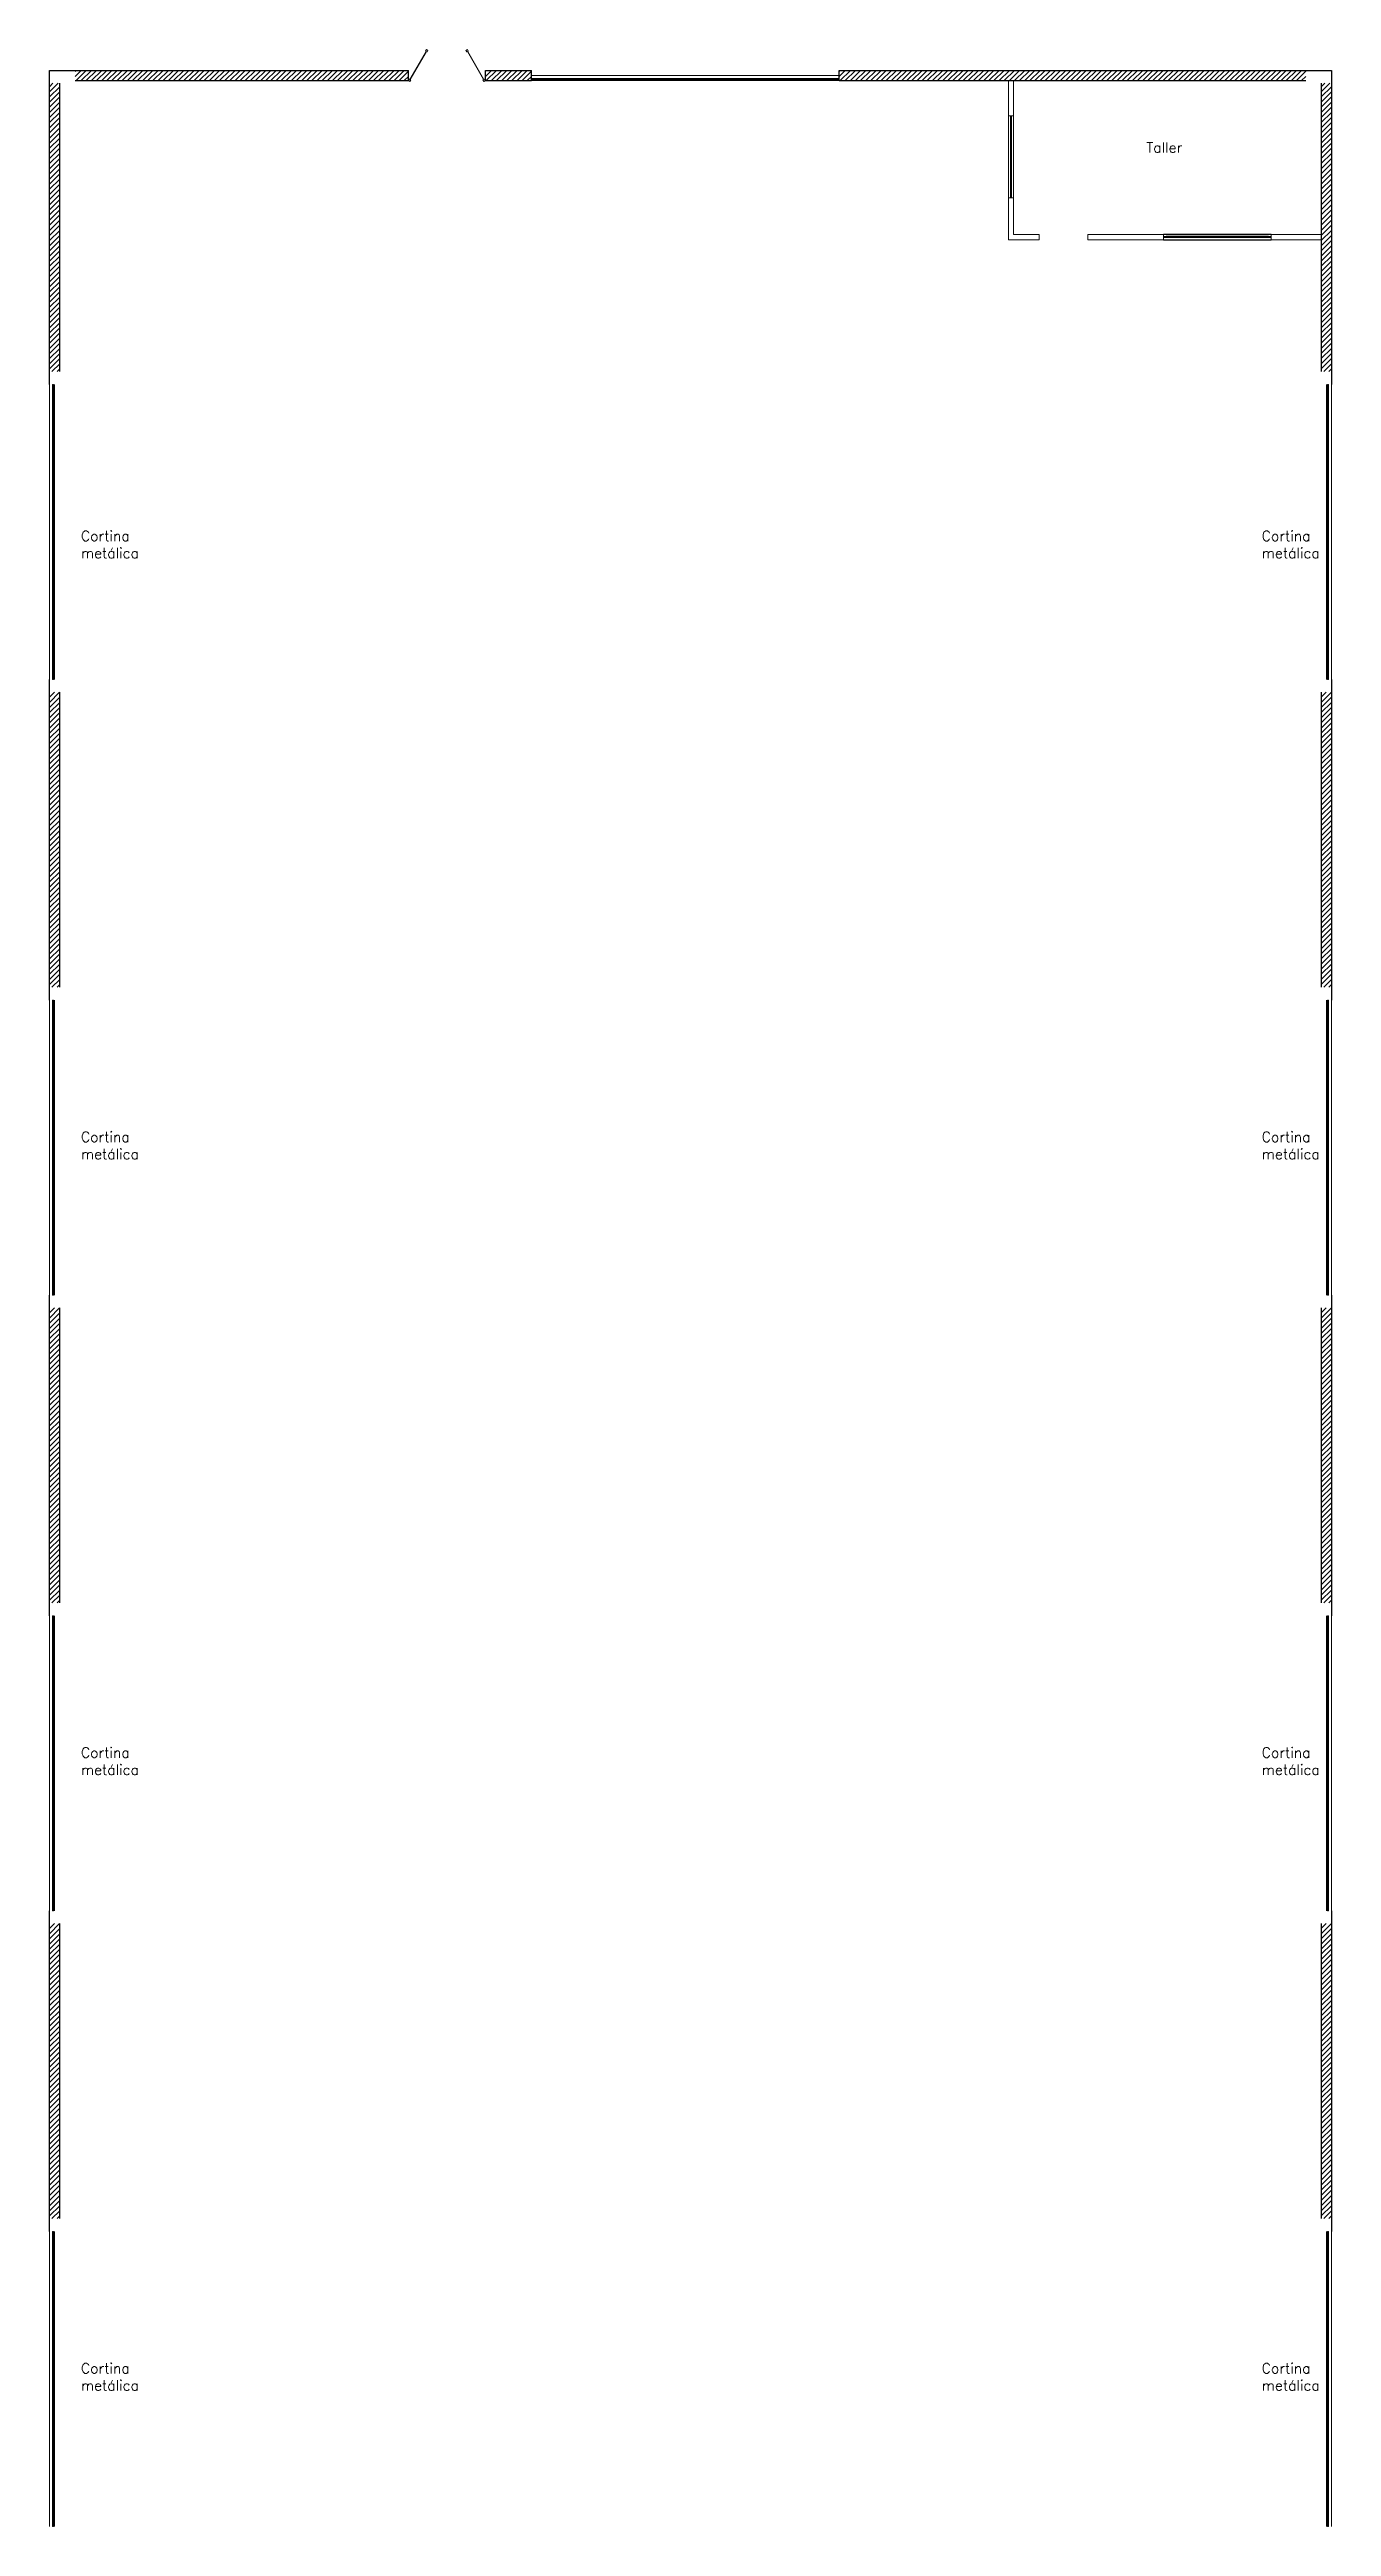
# Model space of a CAD drawing. Header units: millimetres. Extents: x 104.6 to 132.6, y 60.3 to 133.3.
# Drawn here: x 104.58 to 129.58, y 85 to 133.28 of the extents above; entities that cross this region are included whole.
import ezdxf

# ---------------------------------------------------------------- set-up
doc = ezdxf.new("R2010")
doc.units = ezdxf.units.MM
for name, color, linetype, lineweight in [('CARPINTERIA', 3, 'Continuous', 15), ('DURLOCK', 30, 'Continuous', 15), ('HATCH LOTE VECINO', 252, 'Continuous', 15), ('Leyendas', 151, 'Continuous', 15)]:
    doc.layers.add(name, color=color, linetype=linetype, lineweight=lineweight)
doc.layers.add('MOBILIARIO', color=253, linetype='Continuous')
doc.layers.add('MUROS', color=7, linetype='Continuous')
doc.styles.get("Standard").update_dxf_attribs({"font": 'txt.shx'})

msp = doc.modelspace()

# ---------------------------------------------------------------- texts
at = {"layer": 'Leyendas', "char_height": 0.2, "attachment_point": 1}
for s, insert in [('Taller', (125.965, 131.47)), ('Cortina metálica', (105.19, 123.898)), ('Cortina metálica', (128.217, 123.898)), ('Cortina metálica', (105.19, 112.185)), ('Cortina metálica', (128.217, 112.185)), ('Cortina metálica', (105.19, 100.185)), ('Cortina metálica', (128.217, 100.185)), ('Cortina metálica', (105.19, 88.185)), ('Cortina metálica', (128.217, 88.185))]:
    msp.add_mtext_dynamic_manual_height_columns(s, width=0.04167, gutter_width=12.5, heights=[0], dxfattribs=dict(at, insert=insert))

# ---------------------------------------------------------------- blocks, each defined once
blk = doc.blocks.new('puertadoble_1.5')
at = {"layer": 'CARPINTERIA'}
for p, q in [((-1.155809, 0.569157), (-1.470809, 0.023561)), ((-1.14888, 0.565157), (-1.46388, 0.019561)), ((-0.35112, 0.565157), (-0.03612, 0.019561)), ((-0.344191, 0.569157), (-0.029191, 0.023561))]:
    blk.add_line(p, q, dxfattribs=at)
for points in [[(-1.15, 0.606218), (-1.1675, 0.575907), (-1.137189, 0.558407), (-1.119689, 0.588718)], [(-0.35, 0.606218), (-0.3325, 0.575907), (-0.362811, 0.558407), (-0.380311, 0.588718)], [(-1.4825, 0.030311), (-1.5, 0), (-1.469689, -0.0175), (-1.452189, 0.012811)], [(-0.0175, 0.030311), (0, 0), (-0.030311, -0.0175), (-0.047811, 0.012811)]]:
    blk.add_lwpolyline(points, close=True, dxfattribs=at)
blk = doc.blocks.new('v3_5.75')
at = {"layer": 'CARPINTERIA', "color": 252}
for points in [[(-0.1, 5.75), (-0.1, 0)], [(0, 5.75), (0, 0)]]:
    blk.add_lwpolyline(points, dxfattribs=at)
at = {"layer": 'CARPINTERIA', "color": 252, "elevation": 0.000008}
for points in [[(-0.039997, 5.75), (-0.039997, 0.04)], [(-0.019997, 5.75), (-0.019997, 0.04)]]:
    blk.add_lwpolyline(points, dxfattribs=at)
at = {"layer": 'CARPINTERIA'}
blk.add_lwpolyline([(-0.019997, 5.71), (-0.019997, 5.75), (-0.039997, 5.75), (-0.039997, 5.71)], close=True, dxfattribs=at)
at = {"layer": 'CARPINTERIA', "elevation": 0.000008}
blk.add_lwpolyline([(-0.019997, 0.04), (-0.019997, 0), (-0.039997, 0), (-0.039997, 0.04)], close=True, dxfattribs=at)
blk = doc.blocks.new('v5_6.00')
at = {"layer": 'CARPINTERIA', "color": 252}
for points in [[(0, 0.1), (-6, 0.1)], [(0, 0), (-6, 0)]]:
    blk.add_lwpolyline(points, dxfattribs=at)
at = {"layer": 'CARPINTERIA', "color": 252, "elevation": 0.000008}
for points in [[(0, 0.039997), (-6, 0.039997)], [(0, 0.019997), (-6, 0.019997)], [(-5.96, 0.032997), (-0.04, 0.032997)], [(-5.96, 0.026997), (-0.04, 0.026997)]]:
    blk.add_lwpolyline(points, dxfattribs=at)
at = {"layer": 'CARPINTERIA'}
for points in [[(-5.96, 0.019997), (-6, 0.019997), (-6, 0.039997), (-5.96, 0.039997)], [(-0.04, 0.019997), (0, 0.019997), (0, 0.039997), (-0.04, 0.039997)]]:
    blk.add_lwpolyline(points, close=True, dxfattribs=at)

# ---------------------------------------------------------------- hatches: boundary and pattern name
at = {"layer": 'MOBILIARIO'}
h = msp.add_hatch(dxfattribs=at)
h.set_pattern_fill('JIS_WOOD', color=251, scale=0.1)
h.set_pattern_definition([(45, (-409.71718, -90.3396), (-0.05, 0.05), [])])
h.paths.add_polyline_path([(129.577, 96.753), (129.377, 96.753), (129.377, 91.003), (129.577, 91.003)])
h.paths.add_polyline_path([(129.577, 108.753), (129.377, 108.753), (129.377, 103.003), (129.577, 103.003)])
h.paths.add_polyline_path([(104.777, 108.753), (104.577, 108.753), (104.577, 103.003), (104.777, 103.003)])
h.paths.add_polyline_path([(104.777, 96.753), (104.577, 96.753), (104.577, 91.003), (104.777, 91.003)])
h.paths.add_polyline_path([(104.777, 120.753), (104.577, 120.753), (104.577, 115.003), (104.777, 115.003)])
h.paths.add_polyline_path([(129.577, 120.753), (129.377, 120.753), (129.377, 115.003), (129.577, 115.003)])
h.paths.add_polyline_path([(129.577, 132.623), (129.377, 132.623), (129.377, 127.003), (129.577, 127.003)])
h.paths.add_polyline_path([(129.077, 132.873), (119.977, 132.873), (119.977, 132.673), (129.077, 132.673)])
h.paths.add_polyline_path([(111.577, 132.873), (105.077, 132.873), (105.077, 132.673), (111.577, 132.673)])
h.paths.add_polyline_path([(113.977, 132.873), (113.077, 132.873), (113.077, 132.673), (113.977, 132.673)])
h.paths.add_polyline_path([(104.777, 132.623), (104.577, 132.623), (104.577, 127.003), (104.777, 127.003)])

# ---------------------------------------------------------------- linework, layer by layer
at = {"layer": 'CARPINTERIA'}
for points in [[(123.317, 131.986), (123.337, 131.986), (123.337, 131.936), (123.317, 131.936)], [(123.317, 130.386), (123.337, 130.386), (123.337, 130.436), (123.317, 130.436)], [(126.301, 129.613), (126.301, 129.633), (126.351, 129.633), (126.351, 129.613)], [(128.401, 129.613), (128.401, 129.633), (128.351, 129.633), (128.351, 129.613)]]:
    msp.add_lwpolyline(points, close=True, dxfattribs=at)
at = {"layer": 'DURLOCK'}
for p, q in [((123.277, 131.986), (123.377, 131.986)), ((123.277, 130.386), (123.377, 130.386)), ((124.824, 129.573), (124.824, 129.673)), ((126.301, 129.573), (126.301, 129.673)), ((128.401, 129.573), (128.401, 129.673))]:
    msp.add_line(p, q, dxfattribs=at)
for points in [[(123.277, 132.673), (123.277, 131.986)], [(123.377, 132.673), (123.377, 131.986)], [(123.277, 130.386), (123.277, 129.573)], [(123.377, 130.386), (123.377, 129.673)], [(123.277, 129.573), (123.877, 129.573)], [(123.377, 129.673), (123.877, 129.673)], [(123.877, 129.673), (123.877, 129.573)], [(124.824, 129.673), (126.301, 129.673)], [(124.824, 129.573), (126.301, 129.573)], [(128.401, 129.673), (129.377, 129.673)], [(128.401, 129.573), (129.377, 129.573)]]:
    msp.add_lwpolyline(points, dxfattribs=at)
at = {"layer": 'HATCH LOTE VECINO', "color": 251}
for p, q in [((123.277, 131.986), (123.277, 130.386)), ((123.317, 130.436), (123.317, 131.936)), ((123.337, 130.436), (123.337, 131.936)), ((123.377, 130.386), (123.377, 131.986))]:
    msp.add_line(p, q, dxfattribs=at)
at = {"layer": 'MOBILIARIO', "color": 251}
for p, q in [((128.401, 129.673), (126.301, 129.673)), ((126.301, 129.573), (128.401, 129.573)), ((128.351, 129.633), (126.351, 129.633)), ((128.351, 129.613), (126.351, 129.613))]:
    msp.add_line(p, q, dxfattribs=at)
at = {"layer": 'MUROS'}
for points in [[(104.577, 126.753), (104.577, 132.873), (111.577, 132.873)], [(111.577, 132.673), (111.577, 132.873)], [(113.077, 132.873), (113.977, 132.873)], [(113.077, 132.673), (113.077, 132.873)], [(113.977, 132.673), (113.977, 132.873)], [(119.977, 132.873), (129.577, 132.873), (129.577, 126.753)], [(119.977, 132.673), (119.977, 132.873)], [(104.777, 127.003), (104.777, 132.623)], [(105.077, 132.673), (111.577, 132.673)], [(113.077, 132.673), (113.977, 132.673)], [(119.977, 132.673), (129.077, 132.673)], [(129.377, 132.623), (129.377, 127.003)], [(104.577, 114.753), (104.577, 121.003)], [(104.777, 115.003), (104.777, 120.753)], [(129.377, 120.753), (129.377, 115.003)], [(129.577, 121.003), (129.577, 114.753)], [(104.577, 102.753), (104.577, 109.003)], [(104.777, 103.003), (104.777, 108.753)], [(129.377, 108.753), (129.377, 103.003)], [(129.577, 109.003), (129.577, 102.753)], [(104.577, 90.753), (104.577, 97.003)], [(104.777, 91.003), (104.777, 96.753)], [(129.377, 96.753), (129.377, 91.003)], [(129.577, 97.003), (129.577, 90.753)]]:
    msp.add_lwpolyline(points, dxfattribs=at)

# ---------------------------------------------------------------- block references
at = {"layer": 'CARPINTERIA'}
for name, p in [('v5_6.00', (119.977, 132.673)), ('v3_5.75', (104.677, 121.003)), ('v3_5.75', (104.677, 109.003)), ('v3_5.75', (104.677, 97.003)), ('v3_5.75', (104.677, 85.003))]:
    msp.add_blockref(name, p, dxfattribs=at)
at = {"layer": 'CARPINTERIA', "xscale": -1}
for p in [(129.477, 121.003), (129.477, 109.003), (129.477, 97.003), (129.477, 85.003)]:
    msp.add_blockref('v3_5.75', p, dxfattribs=at)
at = {"layer": 'MUROS'}
msp.add_blockref('puertadoble_1.5', (113.077, 132.673), dxfattribs=at)

msp.set_redraw_order([(e.dxf.handle, doc.entitydb.next_handle()) for e in msp.query("TEXT MTEXT ATTDEF DIMENSION ARC_DIMENSION")])  # texts and dimensions are drawn at this point

doc.saveas('drawing.dxf')
